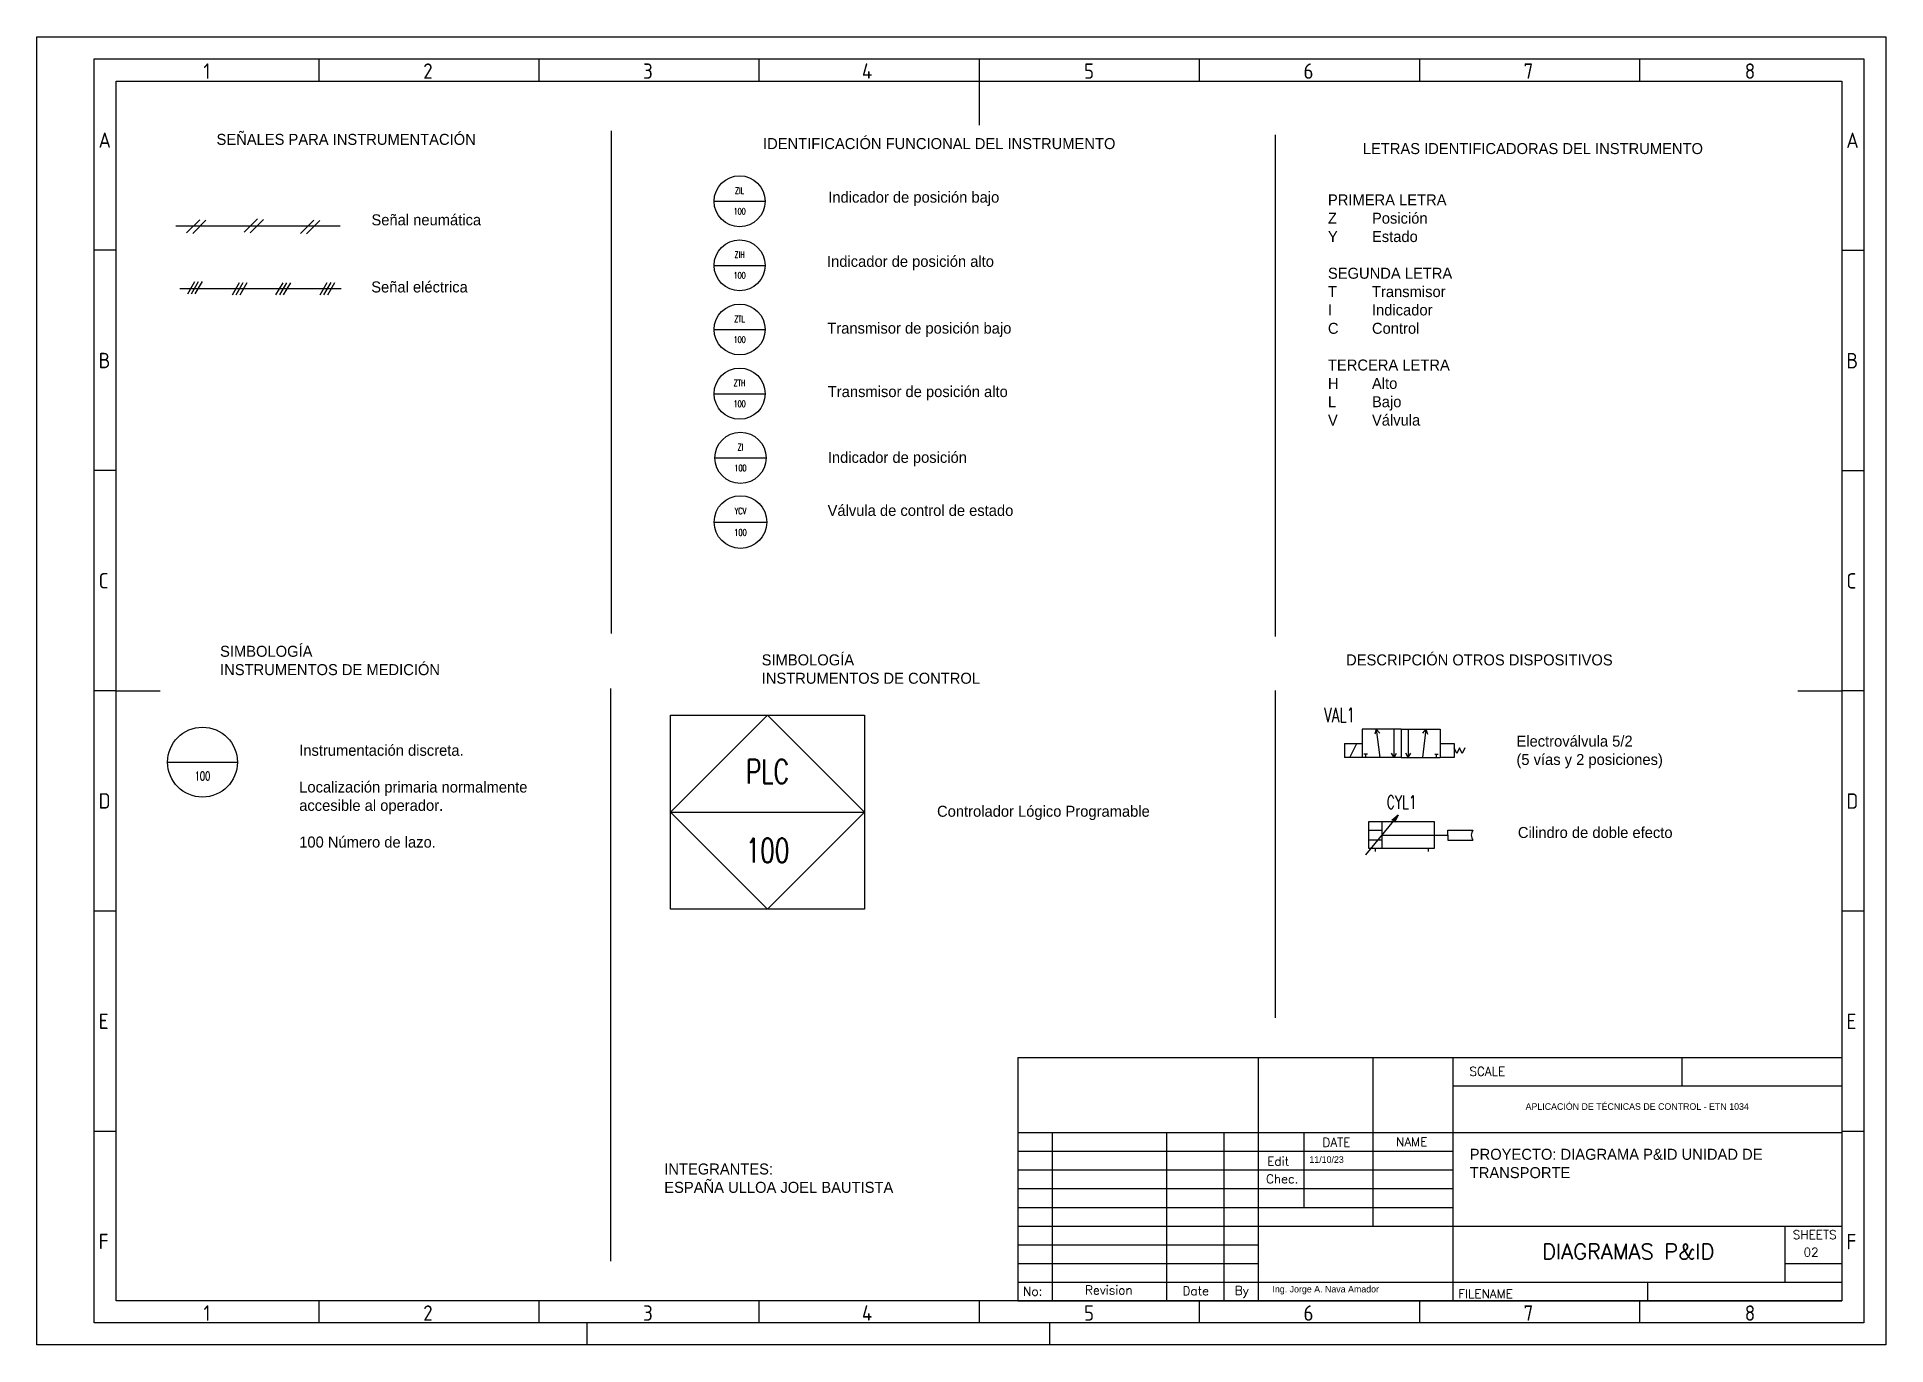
# Model space of a CAD drawing. Header units: inches. Extents: x 190 to 2107, y -339 to -30.
# Drawn here: x 1686.6 to 2106.6, y -339.1 to -42.1 of the extents above; entities that cross this region are included whole.
import ezdxf
from ezdxf.enums import TextEntityAlignment as Align

# ---------------------------------------------------------------- set-up
doc = ezdxf.new("R2010")
doc.units = ezdxf.units.IN
doc.header["$MEASUREMENT"] = 0
for name, color, linetype in [('025', 1, 'Continuous'), ('035', 5, 'Continuous'), ('07', 7, 'Continuous'), ('RED_2.5mm^2', 1, 'Continuous'), ('SYMS', 7, 'Continuous'), ('TAGS', 51, 'Continuous')]:
    doc.layers.add(name, color=color, linetype=linetype)
doc.styles.add('ISO Proportional', font='isocp.shx')
doc.styles.add('WD', font='romans.shx')

msp = doc.modelspace()

# ---------------------------------------------------------------- texts
at = {"attachment_point": 1}
for s, width, insert, char_height in [('SEÑALES PARA INSTRUMENTACIÓN', 147.8517, (1727.41, -64.12), 2.5), ('IDENTIFICACIÓN FUNCIONAL DEL INSTRUMENTO', 147.8517, (1851.54, -65.08), 2.5), ('LETRAS IDENTIFICADORAS DEL INSTRUMENTO', 147.8517, (1987.78, -66.21), 2.5), ('SIMBOLOGÍA\\PINSTRUMENTOS DE MEDICIÓN ', 147.8517, (1728.21, -180.36), 2.5), ('SIMBOLOGÍA\\PINSTRUMENTOS DE CONTROL', 147.8517, (1851.24, -182.31), 2.5), ('DESCRIPCIÓN OTROS DISPOSITIVOS', 147.8517, (1983.98, -182.31), 2.5), ('APLICACIÓN DE TÉCNICAS DE CONTROL - ETN 1034', 65.3804, (2024.75, -284.23), 1.5), ('INTEGRANTES: \\PESPAÑA ULLOA JOEL BAUTISTA', 100.2055, (1829.11, -297.91), 2.5), ('11/10/23', 13.0311, (1975.65, -296.27), 1.5), ('PROYECTO: DIAGRAMA P&ID UNIDAD DE TRANSPORTE', 81.9987, (2012.08, -294.57), 2.5), ('Ing. Jorge A. Nava Amador', 37.4373, (1967.26, -325.69), 1.5)]:
    msp.add_mtext_dynamic_manual_height_columns(s, width=width, gutter_width=12.5, heights=[0], dxfattribs=dict(at, insert=insert, char_height=char_height))
at = {"char_height": 2.5, "attachment_point": 1}
for s, insert, width in [('Indicador de posición bajo', (1866.36, -77.24), 58.9472), ('PRIMERA LETRA\\PZ^IPosición\\PY^IEstado\\P\\PSEGUNDA LETRA\\PT^ITransmisor\\PI^IIndicador\\PC^IControl\\P\\PTERCERA LETRA\\PH^IAlto\\PL^IBajo\\PV^IVálvula', (1979.86, -77.85), 56.2905), ('Señal neumática', (1762.6, -82.39), 47.5066), ('Indicador de posición alto\\P ', (1866.08, -91.82), 58.4787), ('Señal eléctrica ', (1762.55, -97.63), 47.5066), ('Transmisor de posición bajo\\P ', (1866.14, -106.98), 61.639), ('Transmisor de posición alto', (1866.26, -121.39), 62.1347), ('Indicador de posición\\P ', (1866.26, -136.32), 61.7915), ('Válvula de control de estado', (1866.21, -148.37), 43.5416), ('Electroválvula 5/2 \\P(5 vías y 2 posiciones)', (2022.68, -200.76), 53.5226), ('Instrumentación discreta.\\P\\PLocalización primaria normalmente accesible al operador.\\P\\P100 Número de lazo.', (1746.19, -202.84), 56.2905), ('Controlador Lógico Programable', (1891.07, -216.68), 47.5066), ('Cilindro de doble efecto', (2023.01, -221.5), 47.5066)]:
    msp.add_mtext(s, dxfattribs=dict(at, insert=insert, width=width))

# ---------------------------------------------------------------- blocks, each defined once
blk = doc.blocks.new('IEC_border_a3')
at = {"layer": '035'}
for p, q in [((64, 292), (64, 287)), ((114, 292), (114, 287)), ((164, 292), (164, 287)), ((214, 292), (214, 287)), ((264, 292), (264, 287)), ((314, 292), (314, 287)), ((364, 292), (364, 287)), ((17.97, 248.58), (12.98, 248.58)), ((414.97, 248.54), (409.98, 248.54)), ((17.98, 198.54), (13, 198.54)), ((414.98, 198.5), (410, 198.5)), ((17.98, 148.54), (13, 148.54)), ((414.98, 148.5), (410, 148.5)), ((17.98, 98.54), (13, 98.54)), ((414.98, 98.5), (410, 98.5)), ((18, 48.5), (13.02, 48.5)), ((415, 48.46), (410.02, 48.46)), ((64, 10), (64, 5)), ((114, 10), (114, 5)), ((164, 10), (164, 5)), ((214, 10), (214, 5)), ((264, 10), (264, 5)), ((314, 10), (314, 5)), ((364, 10), (364, 5)), ((125, 0), (125, 5)), ((230, 5), (230, 0))]:
    blk.add_line(p, q, dxfattribs=at)
for points in [[(0, 297), (420, 297), (420, 0), (0, 0)], [(18, 287), (410, 287), (410, 10), (18, 10)]]:
    blk.add_lwpolyline(points, close=True, dxfattribs=at)
at = {"layer": '07'}
for p, q in [((214, 287), (214, 277)), ((18, 148.5), (28, 148.5)), ((400, 148.5), (410, 148.5))]:
    blk.add_line(p, q, dxfattribs=at)
blk.add_lwpolyline([(13, 292), (415, 292), (415, 5), (13, 5)], close=True, dxfattribs=at)
at = {"layer": '035', "style": 'ISO Proportional'}
for s, p in [('1', (37.81, 287.5)), ('2', (87.73, 287.5)), ('3', (137.68, 287.5)), ('4', (187.38, 287.5)), ('5', (237.84, 287.5)), ('6', (287.69, 287.5)), ('7', (337.67, 287.5)), ('8', (387.92, 287.5)), ('A', (13.98, 271.83)), ('A', (410.98, 271.79)), ('B', (14, 221.79)), ('B', (411, 221.75)), ('C', (14, 171.79)), ('C', (411, 171.75)), ('D', (14, 121.79)), ('D', (411, 121.75)), ('E', (14.02, 71.75)), ('E', (411.02, 71.72)), ('F', (14.02, 21.75)), ('F', (411.02, 21.72)), ('1', (37.81, 5.5)), ('2', (87.73, 5.5)), ('3', (137.68, 5.5)), ('4', (187.38, 5.5)), ('5', (237.84, 5.5)), ('6', (287.69, 5.5)), ('7', (337.67, 5.5)), ('8', (387.92, 5.5))]:
    blk.add_text(s, height=3.5, dxfattribs=at).set_placement(p)
blk = doc.blocks.new('IEC_tblock_a3')
at = {"layer": '035'}
for p, q in [((-106.6, 55.25), (-106.6, 17)), ((-36.4, 55.25), (-36.4, 48.88)), ((-88.4, 48.88), (0, 48.88)), ((-179.4, 38.25), (-179.4, 0)), ((-153.4, 38.25), (-153.4, 0)), ((-140.4, 38.25), (-140.4, 0)), ((-122.2, 38.25), (-122.2, 21.25)), ((-187.2, 34), (-88.4, 34)), ((-187.2, 29.75), (-88.4, 29.75)), ((-187.2, 25.5), (-88.4, 25.5)), ((-187.2, 21.25), (-88.4, 21.25)), ((-187.2, 17), (-132.6, 17)), ((-187.2, 12.75), (-132.6, 12.75)), ((-187.2, 8.5), (-132.6, 8.5)), ((-13, 8.5), (0, 8.5)), ((-187.2, 4.25), (0, 4.25)), ((-44.2, 4.25), (-44.2, 0))]:
    blk.add_line(p, q, dxfattribs=at)
at = {"layer": '07'}
for p, q in [((-187.2, 55.25), (-187.2, 0)), ((-187.2, 55.25), (0, 55.25)), ((-132.6, 55.25), (-132.6, 0)), ((-88.4, 55.25), (-88.4, 0)), ((0, 55.25), (0, 0)), ((-187.2, 38.25), (0, 38.25)), ((-132.6, 17), (0, 17)), ((-13, 17), (-13, 4.25)), ((-187.2, 0), (0, 0))]:
    blk.add_line(p, q, dxfattribs=at)
at = {"style": 'WD'}
for tag, p in [('SCALE', (-69.88, 51.07)), ('SH', (-8.74, 10.06)), ('FILENAME', (-68.15, 0.8))]:
    blk.add_attdef(tag, p, '', height=2, dxfattribs=at)
for tag, height, p in [('PROJDESC', 5, (-45.9, 29.2)), ('EDDATE', 2, (-114.97, 30.8)), ('EDBY', 2, (-98.02, 30.86)), ('CKDATE', 2, (-114.85, 26.58)), ('CKBY', 2, (-97.88, 26.3)), ('DWGDESC', 5, (-44.85, 19.72)), ('DWGNO', 3.5, (-48.54, 9.46))]:
    blk.add_attdef(tag, text='', height=height, dxfattribs=at).set_placement(p, align=Align.CENTER)
at = {"style": 'WD', "flags": 1}
blk.add_attdef('WD_TB', (-120.95, 11.91), '', height=2, dxfattribs=at)
at = {"layer": '025', "style": 'WD'}
for s, p in [('SCALE', (-80.57, 51.13)), ('NAME', (-97.74, 35.14)), ('No:', (-183.81, 1.19)), ('Revision', (-166.53, 1.47)), ('Date', (-146.79, 1.28)), ('By', (-136.33, 1.37))]:
    blk.add_text(s, height=2, dxfattribs=at).set_placement(p, align=Align.CENTER)
for s, p in [('DATE', (-118, 35)), ('Edit', (-130.55, 30.72)), ('Chec.', (-130.82, 26.72)), ('SHEETS', (-11.17, 14.05)), ('FILENAME', (-87.18, 0.61))]:
    blk.add_text(s, height=2, dxfattribs=at).set_placement(p)
blk = doc.blocks.new('HIN1_INFRONT_MAIN')
at = {"ltscale": 0.127}
blk.add_line((-0.5, 0), (0.5, 0), dxfattribs=at)
at = {"ltscale": 3.2258}
blk.add_circle((0, 0), 0.5, dxfattribs=at)
at = {"style": 'WD', "width": 0.7}
for tag, height, p in [('INST', 0.125, (-0.481, 0.455)), ('LOC', 0.125, (-0.481, 0.293)), ('TERM01', 0.0625, (-0.524, 0.018))]:
    blk.add_attdef(tag, text='', height=height, dxfattribs=at).set_placement(p, align=Align.RIGHT)
for tag, p, height in [('TERM04', (0.021, 0.531), 0.0625), ('X2TERM04', (0, 0.5), 0.005), ('X4TERM01', (-0.5, 0), 0.005), ('X1TERM03', (0.5, 0), 0.005), ('TERM03', (0.522, 0.018), 0.0625), ('RATING1', (0.513, -0.162), 0.125), ('DESC1', (0.513, -0.321), 0.125), ('X8TERM02', (0, -0.5), 0.005), ('TERM02', (0.023, -0.581), 0.0625), ('DESC2', (0.513, -0.51), 0.125), ('WDTAGALT', (0.513, -0.866), 0.125), ('DESC3', (0.513, -0.691), 0.125)]:
    blk.add_attdef(tag, p, '', height=height, dxfattribs=at)
for tag, p in [('TAG1_PART1', (0, 0.147)), ('TAG1_PART2', (0, -0.26))]:
    blk.add_attdef(tag, text='', height=0.125, dxfattribs=at).set_placement(p, align=Align.CENTER)
blk.add_attdef('XREF', text='', height=0.0625, rotation=0.0625, dxfattribs=at).set_placement((0.546, 0.412), align=Align.TOP_CENTER)
at = {"style": 'WD', "width": 0.7, "flags": 1}
for tag, p in [('WDTYPE', (-0.535, -0.17)), ('CAT', (-0.546, -0.253)), ('FAMILY', (-0.537, -0.223)), ('MFG', (-0.544, -0.28)), ('ASSYCODE', (-0.525, -0.306))]:
    blk.add_attdef(tag, text='', height=0.01, dxfattribs=at).set_placement(p, align=Align.CENTER)
blk = doc.blocks.new('VVL1_5WAY_2POS')
for p, q in [((0.219, 0), (-0.125, 0)), ((-0.125, 0), (-0.125, -0.25)), ((0, 0), (-0.014, -0.043)), ((0, 0), (0.031, -0.25)), ((0, 0), (0.03, -0.034)), ((0.219, 0), (0.562, 0)), ((0.156, -0.25), (0.156, 0)), ((0.219, 0), (0.219, -0.25)), ((0.281, 0), (0.281, -0.25)), ((0.438, 0), (0.406, -0.25)), ((0.438, 0), (0.408, -0.034)), ((0.438, 0), (0.452, -0.043)), ((0.562, 0), (0.562, -0.25)), ((0.219, -0.25), (-0.125, -0.25)), ((-0.078, -0.219), (-0.109, -0.219)), ((-0.094, -0.25), (-0.094, -0.219)), ((0.156, -0.25), (0.134, -0.211)), ((0.156, -0.25), (0.179, -0.211)), ((0.219, -0.25), (0.562, -0.25)), ((0.281, -0.25), (0.259, -0.211)), ((0.281, -0.25), (0.304, -0.211)), ((0.516, -0.219), (0.547, -0.219)), ((0.531, -0.25), (0.531, -0.219))]:
    blk.add_line(p, q)
at = {"style": 'WD', "width": 0.7}
for tag, p in [('INST', (-0.188, 0.375)), ('LOC', (-0.188, 0.219)), ('TAG1', (-0.188, 0.062)), ('RATING1', (-0.188, -0.438))]:
    blk.add_attdef(tag, text='', height=0.125, dxfattribs=at).set_placement(p, align=Align.RIGHT)
for tag, p, height in [('DESC1', (0.75, 0.5), 0.125), ('DESC2', (0.75, 0.344), 0.125), ('DESC3', (0.75, 0.188), 0.125), ('TERM01', (0.031, 0.031), 0.0625), ('TERM02', (0.188, 0.031), 0.0625), ('TERM03', (0.312, 0.031), 0.0625), ('TERM04', (0.469, 0.031), 0.0625), ('WDTAGALT', (0.75, 0.031), 0.125), ('TERM05', (-0.062, -0.344), 0.0625), ('TERM06', (0.062, -0.344), 0.0625), ('TERM07', (0.188, -0.344), 0.0625), ('TERM08', (0.312, -0.344), 0.0625), ('TERM09', (0.438, -0.344), 0.0625), ('TERM10', (0.562, -0.344), 0.0625)]:
    blk.add_attdef(tag, p, '', height=height, dxfattribs=at)
at = {"style": 'WD'}
for tag, p, height, flags in [('X2TERM01', (0, 0), 0.005, 1), ('WDTYPE', (0.062, 0.062), 0.01, 1), ('X2TERM02', (0.156, 0), 0.005, 1), ('X2TERM03', (0.281, 0), 0.005, 1), ('X2TERM04', (0.438, 0), 0.005, 1), ('WDBLKNAM', (0.499, -0.062), 0.01, 9), ('FAMILY', (0.5, -0.094), 0.005, 9), ('X8TERM05', (-0.094, -0.25), 0.005, 1), ('X8TERM06', (0.031, -0.25), 0.005, 1), ('X8TERM07', (0.156, -0.25), 0.005, 1), ('X8TERM08', (0.281, -0.25), 0.005, 1), ('X8TERM09', (0.406, -0.25), 0.005, 1), ('X8TERM10', (0.531, -0.25), 0.005, 1)]:
    blk.add_attdef(tag, p, '', height=height, dxfattribs=dict(at, flags=flags))
at = {"linetype": 'Continuous', "style": 'WD', "flags": 9}
for tag, p in [('CAT', (0.5, -0.125)), ('MFG', (0.5, -0.156)), ('ASSYCODE', (0.5, -0.188))]:
    blk.add_attdef(tag, p, '', height=0.005, dxfattribs=at)
at = {"style": 'WD'}
blk.add_attdef('XREF', (0.562, -0.438), '', height=0.0625, dxfattribs=at)
blk = doc.blocks.new('VOP1_SOL')
for p, q in [((-0.156, 0), (-0.156, -0.125)), ((-0.156, 0), (0, 0)), ((0, -0.125), (-0.156, -0.125)), ((-0.109, -0.125), (-0.046, 0))]:
    blk.add_line(p, q)
at = {"style": 'WD', "width": 0.7}
for tag, height, p in [('TAG1', 0.125, (-0.188, 0.312)), ('WDTAGALT', 0.125, (-0.188, 0.156)), ('DESC1', 0.125, (-0.188, 0)), ('TERM20', 0.0625, (-0.188, -0.094)), ('XREF', 0.0625, (-0.183, -0.188))]:
    blk.add_attdef(tag, text='', height=height, dxfattribs=at).set_placement(p, align=Align.RIGHT)
at = {"style": 'WD'}
for tag, p, height, flags in [('WDBLKNAM', (0.062, 0.031), 0.01, 9), ('WDTYPE', (0.062, 0.062), 0.01, 1), ('FAMILY', (-0.125, -0.156), 0.005, 9)]:
    blk.add_attdef(tag, p, '', height=height, dxfattribs=dict(at, flags=flags))
at = {"linetype": 'Continuous', "style": 'WD', "flags": 9}
for tag, p in [('CAT', (-0.094, -0.156)), ('MFG', (-0.125, -0.188)), ('ASSYCODE', (-0.094, -0.188))]:
    blk.add_attdef(tag, p, '', height=0.005, dxfattribs=at)
blk = doc.blocks.new('VOP1_SPG_R')
for p, q in [((0, 0), (0.125, 0)), ((0.125, 0), (0.125, -0.125)), ((0.125, -0.125), (0, -0.125)), ((0.147, -0.089), (0.125, -0.039)), ((0.171, -0.039), (0.147, -0.089)), ((0.194, -0.088), (0.171, -0.039)), ((0.218, -0.039), (0.194, -0.088))]:
    blk.add_line(p, q)
at = {"style": 'WD'}
for tag, p, height in [('TAG1', (0.25, 0.312), 0.125), ('XREF', (0.25, -0.188), 0.0625)]:
    blk.add_attdef(tag, p, '', height=height, dxfattribs=at)
at = {"style": 'WD', "width": 0.7}
for tag, p, height in [('WDTAGALT', (0.25, 0.156), 0.125), ('DESC1', (0.25, 0), 0.125), ('TERM20', (0.25, -0.094), 0.0625)]:
    blk.add_attdef(tag, p, '', height=height, dxfattribs=at)
at = {"style": 'WD'}
for tag, p, height, flags in [('WDBLKNAM', (0.062, 0.031), 0.01, 9), ('WDTYPE', (0.062, 0.062), 0.01, 1), ('FAMILY', (0.031, -0.156), 0.005, 9)]:
    blk.add_attdef(tag, p, '', height=height, dxfattribs=dict(at, flags=flags))
at = {"linetype": 'Continuous', "style": 'WD', "flags": 9}
for tag, p in [('CAT', (0.062, -0.156)), ('MFG', (0.031, -0.188)), ('ASSYCODE', (0.062, -0.188))]:
    blk.add_attdef(tag, p, '', height=0.005, dxfattribs=at)
blk = doc.blocks.new('VCY1_SGL_VAR_CUSH')
for p, q in [((0.562, 0.281), (-0.063, 0.281)), ((-0.063, 0.281), (-0.063, 0.031)), ((-0.063, 0.203), (0.062, 0.203)), ((0.062, 0.281), (0.062, 0.031)), ((0.218, 0.344), (0.158, 0.295)), ((0.218, 0.344), (0.181, 0.275)), ((0.562, 0.031), (0.562, 0.281)), ((0.062, 0.109), (-0.063, 0.109)), ((-0.063, 0.031), (0.562, 0.031)), ((0, 0.031), (0, 0)), ((0.062, 0.156), (0.688, 0.156)), ((0.5, 0.031), (0.5, 0))]:
    blk.add_line(p, q)
blk.add_lwpolyline([(0.218, 0.344), (-0.093, -0.031), (-0.093, -0.031)])
at = {"style": 'WD', "width": 0.7}
for tag, p in [('INST', (0.25, 0.719)), ('TAG1', (0.25, 0.406)), ('LOC', (0.25, 0.562))]:
    blk.add_attdef(tag, text='', height=0.125, dxfattribs=at).set_placement(p, align=Align.CENTER)
for tag, p in [('DESC1', (-0.156, 0.156)), ('DESC2', (-0.156, 0)), ('DESC3', (-0.156, -0.156)), ('WDTAGALT', (-0.156, -0.312))]:
    blk.add_attdef(tag, text='', height=0.125, dxfattribs=at).set_placement(p, align=Align.RIGHT)
at = {"style": 'WD'}
for tag, p, height, flags in [('WDBLKNAM', (0.374, 0.281), 0.01, 9), ('FAMILY', (0.383, 0.251), 0.01, 9), ('X8TERM01', (0, 0), 0.005, 1), ('WDTYPE', (0.062, 0.062), 0.01, 1), ('X8TERM02', (0.5, 0), 0.005, 1)]:
    blk.add_attdef(tag, p, '', height=height, dxfattribs=dict(at, flags=flags))
at = {"linetype": 'Continuous', "style": 'WD', "flags": 9}
for tag, p in [('ASSYCODE', (0.408, 0.17)), ('MFG', (0.406, 0.188)), ('CAT', (0.408, 0.207))]:
    blk.add_attdef(tag, text='', height=0.01, dxfattribs=at).set_placement(p, align=Align.CENTER)
at = {"style": 'WD'}
blk.add_attdef('XREF', (0.656, 0.219), '', height=0.0625, dxfattribs=at)
at = {"style": 'WD', "width": 0.7}
for tag, p, height in [('RATING1', (0.688, 0), 0.125), ('TERM01', (0.031, -0.094), 0.0625), ('TERM02', (0.531, -0.094), 0.0625)]:
    blk.add_attdef(tag, p, '', height=height, dxfattribs=at)
blk = doc.blocks.new('HIN1_INFRONT_MAIN_PLC')
for p, q in [((-0.5, -0.5), (-0.5, 0.5)), ((-0.5, 0.5), (0.5, 0.5)), ((0.5, 0.5), (0.5, -0.5)), ((0.5, -0.5), (-0.5, -0.5))]:
    blk.add_line(p, q)
at = {"ltscale": 0.127}
blk.add_line((-0.5, 0), (0.5, 0), dxfattribs=at)
at = {"ltscale": 25.4, "flags": 128}
blk.add_lwpolyline([(0, 0.5), (-0.5, 0), (0, -0.5), (0.5, 0)], close=True, dxfattribs=at)
at = {"ltscale": 3.2258, "flags": 128}
blk.add_lwpolyline([(0, 0.5), (-0.5, 0), (0, -0.5), (0.5, 0)], close=True, dxfattribs=at)
blk.add_lwpolyline([(0, 0.5), (-0.5, 0), (0, -0.5), (0.5, 0)], close=True, dxfattribs=at)
at = {"style": 'WD', "width": 0.7}
for tag, p, height in [('TERM04', (0.0207, 0.5306), 0.0625), ('X2TERM04', (0, 0.5), 0.005), ('X4TERM01', (-0.5, 0), 0.005), ('X1TERM03', (0.5, 0), 0.005), ('TERM03', (0.5222, 0.0184), 0.0625), ('RATING1', (0.5485, -0.1677), 0.125), ('DESC1', (0.5485, -0.3266), 0.125), ('DESC2', (0.5485, -0.5165), 0.125), ('X8TERM02', (0, -0.5), 0.005), ('TERM02', (0.0233, -0.5809), 0.0625), ('DESC3', (0.5485, -0.6975), 0.125), ('WDTAGALT', (0.5485, -0.8716), 0.125)]:
    blk.add_attdef(tag, p, '', height=height, dxfattribs=at)
for tag, height, p in [('INST', 0.125, (-0.5816, 0.4156)), ('LOC', 0.125, (-0.5816, 0.254)), ('TERM01', 0.0625, (-0.5242, 0.0184))]:
    blk.add_attdef(tag, text='', height=height, dxfattribs=at).set_placement(p, align=Align.RIGHT)
blk.add_attdef('XREF', text='', height=0.0625, rotation=0.0625, dxfattribs=at).set_placement((0.6297, 0.3767), align=Align.TOP_CENTER)
for tag, p in [('TAG1_PART1', (0, 0.147)), ('TAG1_PART2', (0, -0.2602))]:
    blk.add_attdef(tag, text='', height=0.125, dxfattribs=at).set_placement(p, align=Align.CENTER)
at = {"style": 'WD', "width": 0.7, "flags": 1}
for tag, p in [('WDTYPE', (-0.5767, -0.1697)), ('CAT', (-0.5871, -0.2531)), ('MFG', (-0.5859, -0.2796)), ('FAMILY', (-0.5789, -0.2227)), ('ASSYCODE', (-0.5662, -0.3061))]:
    blk.add_attdef(tag, text='', height=0.01, dxfattribs=at).set_placement(p, align=Align.CENTER)

# ---------------------------------------------------------------- linework, layer by layer
for p, q in [((1817.06, -63.44), (1817.06, -177.57)), ((1967.89, -64.33), (1967.89, -178.27)), ((1719.09, -99.2), (1755.72, -99.2)), ((1816.87, -190.07), (1816.87, -320.1)), ((1967.87, -190.52), (1967.87, -264.81)), ((2007.08, -223.35), (2007.08, -222.2)), ((2007.08, -222.2), (2012.8, -222.2)), ((2007.08, -223.35), (2007.08, -224.5)), ((2007.08, -224.5), (2012.8, -224.5))]:
    msp.add_line(p, q)
at = {"color": 0}
for p, q in [((1720.61, -86.63), (1723.63, -83.61)), ((1721.99, -86.75), (1725.01, -83.73)), ((1733.7, -86.47), (1736.72, -83.45)), ((1735.07, -86.59), (1738.09, -83.57)), ((1746.47, -86.72), (1749.49, -83.71)), ((1747.84, -86.84), (1750.86, -83.83))]:
    msp.add_line(p, q, dxfattribs=at)
msp.add_lwpolyline([(2012.8, -222.2, 0.330259), (2012.8, -224.5)], format="xyb")
at = {"layer": 'RED_2.5mm^2', "color": 0}
msp.add_line((1755.52, -85.11), (1718.13, -85.11), dxfattribs=at)
at = {"layer": 'SYMS'}
for p, q in [((1720.87, -100.43), (1722.49, -97.64)), ((1721.73, -100.43), (1723.35, -97.64)), ((1722.59, -100.43), (1724.21, -97.64)), ((1731.02, -100.65), (1732.63, -97.85)), ((1731.88, -100.65), (1733.49, -97.85)), ((1732.74, -100.65), (1734.35, -97.85)), ((1740.91, -100.7), (1742.52, -97.91)), ((1741.77, -100.7), (1743.38, -97.91)), ((1742.63, -100.7), (1744.25, -97.91)), ((1750.95, -100.65), (1752.56, -97.85)), ((1751.81, -100.65), (1753.42, -97.85)), ((1752.67, -100.65), (1754.28, -97.85))]:
    msp.add_line(p, q, dxfattribs=at)

# ---------------------------------------------------------------- block references
msp.add_blockref('IEC_border_a3', (1686.62, -339.12))
ref = msp.add_blockref('IEC_tblock_a3', (2096.62, -329.12))
ref.add_attrib('DWGNO', 'DIAGRAMAS P&ID', dxfattribs={"height": 3.5, "style": 'WD'}).set_placement((2048.09, -319.67), align=Align.CENTER)
ref.add_attrib('SH', '02', (2087.89, -319.06), dxfattribs={"height": 2, "style": 'WD'})
ref = msp.add_blockref('HIN1_INFRONT_MAIN', (1846.22, -79.42), dxfattribs=dict(at, xscale=11.5592034984124, yscale=11.5592034984124, zscale=11.5592034984124))
ref.add_attrib('TAG1_PART1', 'ZIL', dxfattribs={"layer": 'TAGS', "color": 6, "height": 1.445, "style": 'WD', "width": 0.7}).set_placement((1846.22, -77.72), align=Align.CENTER)
ref.add_attrib('TAG1_PART2', '100', dxfattribs={"layer": 'TAGS', "color": 6, "height": 1.445, "style": 'WD', "width": 0.7}).set_placement((1846.22, -82.42), align=Align.CENTER)
ref = msp.add_blockref('HIN1_INFRONT_MAIN', (1846.22, -93.98), dxfattribs=dict(at, xscale=11.5592034984124, yscale=11.5592034984124, zscale=11.5592034984124))
ref.add_attrib('TAG1_PART1', 'ZIH', dxfattribs={"layer": 'TAGS', "color": 6, "height": 1.445, "style": 'WD', "width": 0.7}).set_placement((1846.22, -92.29), align=Align.CENTER)
ref.add_attrib('TAG1_PART2', '100', dxfattribs={"layer": 'TAGS', "color": 6, "height": 1.445, "style": 'WD', "width": 0.7}).set_placement((1846.22, -96.99), align=Align.CENTER)
ref = msp.add_blockref('HIN1_INFRONT_MAIN', (1846.22, -108.55), dxfattribs=dict(at, xscale=11.5592034984124, yscale=11.5592034984124, zscale=11.5592034984124))
ref.add_attrib('TAG1_PART1', 'ZTL', dxfattribs={"layer": 'TAGS', "color": 6, "height": 1.445, "style": 'WD', "width": 0.7}).set_placement((1846.22, -106.85), align=Align.CENTER)
ref.add_attrib('TAG1_PART2', '100', dxfattribs={"layer": 'TAGS', "color": 6, "height": 1.445, "style": 'WD', "width": 0.7}).set_placement((1846.22, -111.56), align=Align.CENTER)
ref = msp.add_blockref('HIN1_INFRONT_MAIN', (1846.22, -123.12), dxfattribs=dict(at, xscale=11.62309786792202, yscale=11.62309786792202, zscale=11.62309786792202))
ref.add_attrib('TAG1_PART1', 'ZTH', dxfattribs={"layer": 'TAGS', "color": 6, "height": 1.453, "style": 'WD', "width": 0.7}).set_placement((1846.22, -121.41), align=Align.CENTER)
ref.add_attrib('TAG1_PART2', '100', dxfattribs={"layer": 'TAGS', "color": 6, "height": 1.453, "style": 'WD', "width": 0.7}).set_placement((1846.22, -126.15), align=Align.CENTER)
ref = msp.add_blockref('HIN1_INFRONT_MAIN', (1846.42, -137.69), dxfattribs=dict(at, xscale=11.62309786792202, yscale=11.62309786792202, zscale=11.62309786792202))
ref.add_attrib('TAG1_PART1', 'ZI', dxfattribs={"layer": 'TAGS', "color": 6, "height": 1.453, "style": 'WD', "width": 0.7}).set_placement((1846.42, -135.98), align=Align.CENTER)
ref.add_attrib('TAG1_PART2', '100', dxfattribs={"layer": 'TAGS', "color": 6, "height": 1.453, "style": 'WD', "width": 0.7}).set_placement((1846.42, -140.71), align=Align.CENTER)
ref = msp.add_blockref('HIN1_INFRONT_MAIN', (1846.42, -152.26), dxfattribs=dict(at, xscale=11.95803163350229, yscale=11.95803163350229, zscale=11.95803163350229))
ref.add_attrib('TAG1_PART1', 'YCV', dxfattribs={"layer": 'TAGS', "color": 6, "height": 1.495, "style": 'WD', "width": 0.7}).set_placement((1846.42, -150.5), align=Align.CENTER)
ref.add_attrib('TAG1_PART2', '100', dxfattribs={"layer": 'TAGS', "color": 6, "height": 1.495, "style": 'WD', "width": 0.7}).set_placement((1846.42, -155.37), align=Align.CENTER)
ref = msp.add_blockref('HIN1_INFRONT_MAIN_PLC', (1852.56, -218.13), dxfattribs=dict(at, xscale=44.01572724226612, yscale=44.01572724226612, zscale=44.01572724226612))
ref.add_attrib('TAG1_PART1', 'PLC', dxfattribs={"layer": 'TAGS', "color": 6, "height": 5.502, "style": 'WD', "width": 0.7}).set_placement((1852.56, -211.66), align=Align.CENTER)
ref.add_attrib('TAG1_PART2', '100', dxfattribs={"layer": 'TAGS', "color": 6, "height": 5.502, "style": 'WD', "width": 0.7}).set_placement((1852.56, -229.58), align=Align.CENTER)
ref = msp.add_blockref('VVL1_5WAY_2POS', (1990.85, -199.3), dxfattribs=dict(at, xscale=25.75004245348794, yscale=25.75004245348794, zscale=25.75004245348794))
ref.add_attrib('TAG1', 'VAL1', dxfattribs={"layer": 'TAGS', "color": 6, "height": 3.219, "style": 'WD', "width": 0.7}).set_placement((1986.02, -197.69), align=Align.RIGHT)
ref = msp.add_blockref('HIN1_INFRONT_MAIN', (1724.22, -206.78), dxfattribs=dict(at, xscale=15.85204495492144, yscale=15.85204495492144, zscale=15.85204495492144))
ref.add_attrib('TAG1_PART2', '100', dxfattribs={"layer": 'TAGS', "color": 6, "height": 1.982, "style": 'WD', "width": 0.7}).set_placement((1724.22, -210.91), align=Align.CENTER)
at = {"layer": 'SYMS', "xscale": 25.75004245348794, "yscale": 25.75004245348794, "zscale": 25.75004245348794}
for name, p in [('VOP1_SOL', (1987.63, -202.52)), ('VOP1_SPG_R', (2005.33, -202.52))]:
    msp.add_blockref(name, p, dxfattribs=at)
at = {"layer": 'SYMS'}
ref = msp.add_blockref('VCY1_SGL_VAR_CUSH', (1990.61, -227.09), dxfattribs=dict(at, xscale=23.96096126502142, yscale=23.96096126502142, zscale=23.96096126502142))
ref.add_attrib('TAG1', 'CYL1', dxfattribs={"layer": 'TAGS', "color": 6, "height": 2.995, "style": 'WD', "width": 0.7}).set_placement((1996.6, -217.36), align=Align.CENTER)

msp.set_redraw_order([(e.dxf.handle, doc.entitydb.next_handle()) for e in msp.query("TEXT MTEXT ATTDEF DIMENSION ARC_DIMENSION")])  # texts and dimensions are drawn at this point

doc.saveas('drawing.dxf')
